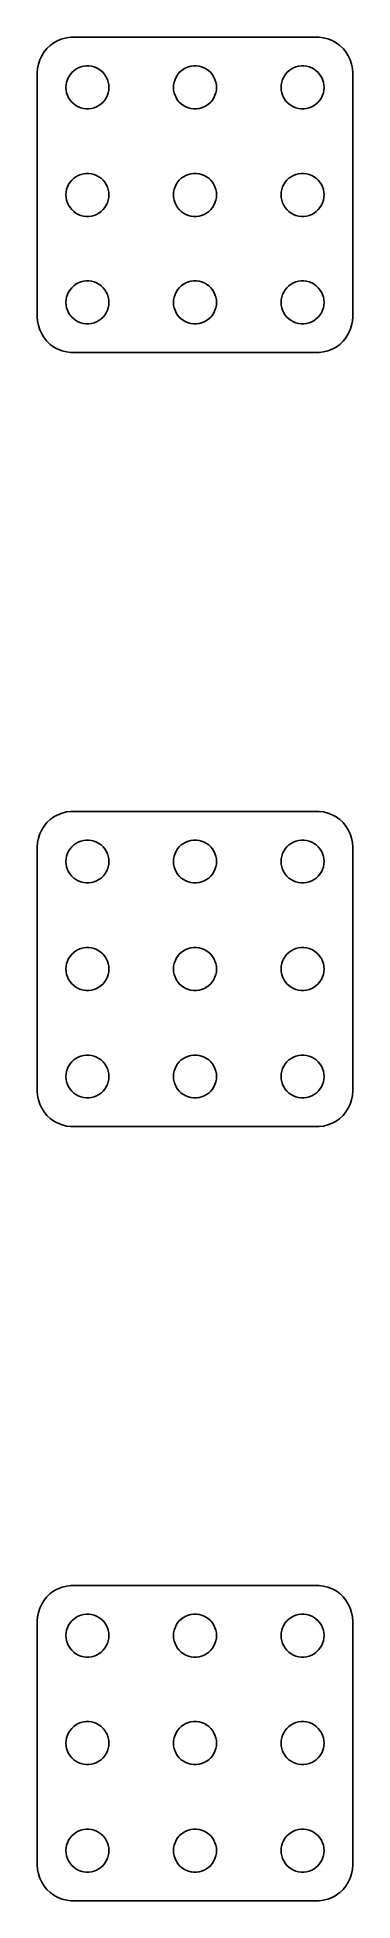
# Model space of a CAD drawing. Header units: metres. Extents: x -11 to 11, y 97 to 227.
import ezdxf

# ---------------------------------------------------------------- set-up
doc = ezdxf.new("R2010")
doc.units = ezdxf.units.M

msp = doc.modelspace()

# ---------------------------------------------------------------- linework, layer by layer
for p, q in [((-10.3224, 226.211), (-10.5225, 225.969)), ((-10.0936, 226.426), (-10.3224, 226.211)), ((-9.83955, 226.611), (-10.0936, 226.426)), ((-9.56444, 226.762), (-9.83955, 226.611)), ((-9.27254, 226.878), (-9.56444, 226.762)), ((-8.96844, 226.956), (-9.27254, 226.878)), ((-8.65697, 226.995), (-8.96844, 226.956)), ((8.65697, 226.995), (-8.65697, 226.995)), ((8.96844, 226.956), (8.65697, 226.995)), ((9.27254, 226.878), (8.96844, 226.956)), ((9.56444, 226.762), (9.27254, 226.878)), ((9.83955, 226.611), (9.56444, 226.762)), ((10.0936, 226.426), (9.83955, 226.611)), ((10.3224, 226.211), (10.0936, 226.426)), ((10.5225, 225.969), (10.3224, 226.211)), ((-10.9214, 225.122), (-10.9803, 224.813)), ((-10.8244, 225.42), (-10.9214, 225.122)), ((-10.6908, 225.704), (-10.8244, 225.42)), ((-10.5225, 225.969), (-10.6908, 225.704)), ((-8.13866, 224.857), (-7.96352, 224.927)), ((-7.96352, 224.927), (-7.78107, 224.973)), ((-7.78107, 224.973), (-7.59418, 224.997)), ((-7.59418, 224.997), (-7.40581, 224.997)), ((-7.40581, 224.997), (-7.21892, 224.973)), ((-7.21892, 224.973), (-7.03647, 224.927)), ((-7.03647, 224.927), (-6.86133, 224.857)), ((-0.638657, 224.857), (-0.463516, 224.927)), ((-0.463516, 224.927), (-0.281067, 224.973)), ((-0.281067, 224.973), (-0.094177, 224.997)), ((-0.094177, 224.997), (0.094177, 224.997)), ((0.094177, 224.997), (0.281067, 224.973)), ((0.281067, 224.973), (0.463516, 224.927)), ((0.463516, 224.927), (0.638657, 224.857)), ((6.86133, 224.857), (7.03647, 224.927)), ((7.03647, 224.927), (7.21892, 224.973)), ((7.21892, 224.973), (7.40581, 224.997)), ((7.40581, 224.997), (7.59418, 224.997)), ((7.59418, 224.997), (7.78107, 224.973)), ((7.78107, 224.973), (7.96352, 224.927)), ((7.96352, 224.927), (8.13866, 224.857)), ((10.6908, 225.704), (10.5225, 225.969)), ((10.8244, 225.42), (10.6908, 225.704)), ((10.9214, 225.122), (10.8244, 225.42)), ((10.9803, 224.813), (10.9214, 225.122)), ((-10.9803, 224.813), (-11, 224.5)), ((-11, 224.5), (-11, 207.5)), ((-9, 223.5), (-8.98816, 223.688)), ((-8.98816, 223.688), (-8.95287, 223.873)), ((-8.95287, 223.873), (-8.89465, 224.052)), ((-8.89465, 224.052), (-8.81445, 224.223)), ((-8.81445, 224.223), (-8.71352, 224.382)), ((-8.71352, 224.382), (-8.59344, 224.527)), ((-8.59344, 224.527), (-8.45613, 224.656)), ((-8.45613, 224.656), (-8.30373, 224.766)), ((-8.30373, 224.766), (-8.13866, 224.857)), ((-6.86133, 224.857), (-6.69626, 224.766)), ((-6.69626, 224.766), (-6.54385, 224.656)), ((-6.54385, 224.656), (-6.40654, 224.527)), ((-6.40654, 224.527), (-6.28647, 224.382)), ((-6.28647, 224.382), (-6.18553, 224.223)), ((-6.18553, 224.223), (-6.10533, 224.052)), ((-6.10533, 224.052), (-6.04712, 223.873)), ((-6.04712, 223.873), (-6.01183, 223.688)), ((-6.01183, 223.688), (-6, 223.5)), ((-1.5, 223.5), (-1.48816, 223.688)), ((-1.48816, 223.688), (-1.45287, 223.873)), ((-1.45287, 223.873), (-1.39465, 224.052)), ((-1.39465, 224.052), (-1.31445, 224.223)), ((-1.31445, 224.223), (-1.21352, 224.382)), ((-1.21352, 224.382), (-1.09344, 224.527)), ((-1.09344, 224.527), (-0.956131, 224.656)), ((-0.956131, 224.656), (-0.803726, 224.766)), ((-0.803726, 224.766), (-0.638657, 224.857)), ((0.638657, 224.857), (0.803726, 224.766)), ((0.803726, 224.766), (0.956131, 224.656)), ((0.956131, 224.656), (1.09344, 224.527)), ((1.09344, 224.527), (1.21352, 224.382)), ((1.21352, 224.382), (1.31445, 224.223)), ((1.31445, 224.223), (1.39465, 224.052)), ((1.39465, 224.052), (1.45287, 223.873)), ((1.45287, 223.873), (1.48816, 223.688)), ((1.48816, 223.688), (1.5, 223.5)), ((6, 223.5), (6.01183, 223.688)), ((6.01183, 223.688), (6.04712, 223.873)), ((6.04712, 223.873), (6.10533, 224.052)), ((6.10533, 224.052), (6.18553, 224.223)), ((6.18553, 224.223), (6.28647, 224.382)), ((6.28647, 224.382), (6.40654, 224.527)), ((6.40654, 224.527), (6.54385, 224.656)), ((6.54385, 224.656), (6.69626, 224.766)), ((6.69626, 224.766), (6.86133, 224.857)), ((8.13866, 224.857), (8.30373, 224.766)), ((8.30373, 224.766), (8.45613, 224.656)), ((8.45613, 224.656), (8.59344, 224.527)), ((8.59344, 224.527), (8.71352, 224.382)), ((8.71352, 224.382), (8.81445, 224.223)), ((8.81445, 224.223), (8.89465, 224.052)), ((8.89465, 224.052), (8.95287, 223.873)), ((8.95287, 223.873), (8.98816, 223.688)), ((8.98816, 223.688), (9, 223.5)), ((11, 224.5), (10.9803, 224.813)), ((11, 207.5), (11, 224.5)), ((-8.98816, 223.312), (-9, 223.5)), ((-8.95287, 223.127), (-8.98816, 223.312)), ((-8.89465, 222.948), (-8.95287, 223.127)), ((-8.81445, 222.777), (-8.89465, 222.948)), ((-8.71352, 222.618), (-8.81445, 222.777)), ((-8.59344, 222.473), (-8.71352, 222.618)), ((-8.45613, 222.344), (-8.59344, 222.473)), ((-8.30373, 222.234), (-8.45613, 222.344)), ((-6.54385, 222.344), (-6.69626, 222.234)), ((-6.40654, 222.473), (-6.54385, 222.344)), ((-6.28647, 222.618), (-6.40654, 222.473)), ((-6.18553, 222.777), (-6.28647, 222.618)), ((-6.10533, 222.948), (-6.18553, 222.777)), ((-6.04712, 223.127), (-6.10533, 222.948)), ((-6.01183, 223.312), (-6.04712, 223.127)), ((-6, 223.5), (-6.01183, 223.312)), ((-1.48816, 223.312), (-1.5, 223.5)), ((-1.45287, 223.127), (-1.48816, 223.312)), ((-1.39465, 222.948), (-1.45287, 223.127)), ((-1.31445, 222.777), (-1.39465, 222.948)), ((-1.21352, 222.618), (-1.31445, 222.777)), ((-1.09344, 222.473), (-1.21352, 222.618)), ((-0.956131, 222.344), (-1.09344, 222.473)), ((-0.803726, 222.234), (-0.956131, 222.344)), ((0.956131, 222.344), (0.803726, 222.234)), ((1.09344, 222.473), (0.956131, 222.344)), ((1.21352, 222.618), (1.09344, 222.473)), ((1.31445, 222.777), (1.21352, 222.618)), ((1.39465, 222.948), (1.31445, 222.777)), ((1.45287, 223.127), (1.39465, 222.948)), ((1.48816, 223.312), (1.45287, 223.127)), ((1.5, 223.5), (1.48816, 223.312)), ((6.01183, 223.312), (6, 223.5)), ((6.04712, 223.127), (6.01183, 223.312)), ((6.10533, 222.948), (6.04712, 223.127)), ((6.18553, 222.777), (6.10533, 222.948)), ((6.28647, 222.618), (6.18553, 222.777)), ((6.40654, 222.473), (6.28647, 222.618)), ((6.54385, 222.344), (6.40654, 222.473)), ((6.69626, 222.234), (6.54385, 222.344)), ((8.45613, 222.344), (8.30373, 222.234)), ((8.59344, 222.473), (8.45613, 222.344)), ((8.71352, 222.618), (8.59344, 222.473)), ((8.81445, 222.777), (8.71352, 222.618)), ((8.89465, 222.948), (8.81445, 222.777)), ((8.95287, 223.127), (8.89465, 222.948)), ((8.98816, 223.312), (8.95287, 223.127)), ((9, 223.5), (8.98816, 223.312)), ((-8.13866, 222.143), (-8.30373, 222.234)), ((-7.96352, 222.073), (-8.13866, 222.143)), ((-7.78107, 222.027), (-7.96352, 222.073)), ((-7.59418, 222.003), (-7.78107, 222.027)), ((-7.40581, 222.003), (-7.59418, 222.003)), ((-7.21892, 222.027), (-7.40581, 222.003)), ((-7.03647, 222.073), (-7.21892, 222.027)), ((-6.86133, 222.143), (-7.03647, 222.073)), ((-6.69626, 222.234), (-6.86133, 222.143)), ((-0.638657, 222.143), (-0.803726, 222.234)), ((-0.463516, 222.073), (-0.638657, 222.143)), ((-0.281067, 222.027), (-0.463516, 222.073)), ((-0.094177, 222.003), (-0.281067, 222.027)), ((0.094177, 222.003), (-0.094177, 222.003)), ((0.281067, 222.027), (0.094177, 222.003)), ((0.463516, 222.073), (0.281067, 222.027)), ((0.638657, 222.143), (0.463516, 222.073)), ((0.803726, 222.234), (0.638657, 222.143)), ((6.86133, 222.143), (6.69626, 222.234)), ((7.03647, 222.073), (6.86133, 222.143)), ((7.21892, 222.027), (7.03647, 222.073)), ((7.40581, 222.003), (7.21892, 222.027)), ((7.59418, 222.003), (7.40581, 222.003)), ((7.78107, 222.027), (7.59418, 222.003)), ((7.96352, 222.073), (7.78107, 222.027)), ((8.13866, 222.143), (7.96352, 222.073)), ((8.30373, 222.234), (8.13866, 222.143)), ((-8.59344, 217.027), (-8.45613, 217.156)), ((-8.45613, 217.156), (-8.30373, 217.266)), ((-8.30373, 217.266), (-8.13866, 217.357)), ((-8.13866, 217.357), (-7.96352, 217.427)), ((-7.96352, 217.427), (-7.78107, 217.473)), ((-7.78107, 217.473), (-7.59418, 217.497)), ((-7.59418, 217.497), (-7.40581, 217.497)), ((-7.40581, 217.497), (-7.21892, 217.473)), ((-7.21892, 217.473), (-7.03647, 217.427)), ((-7.03647, 217.427), (-6.86133, 217.357)), ((-6.86133, 217.357), (-6.69626, 217.266)), ((-6.69626, 217.266), (-6.54385, 217.156)), ((-6.54385, 217.156), (-6.40654, 217.027)), ((-1.09344, 217.027), (-0.956131, 217.156)), ((-0.956131, 217.156), (-0.803726, 217.266)), ((-0.803726, 217.266), (-0.638657, 217.357)), ((-0.638657, 217.357), (-0.463516, 217.427)), ((-0.463516, 217.427), (-0.281067, 217.473)), ((-0.281067, 217.473), (-0.094177, 217.497)), ((-0.094177, 217.497), (0.094177, 217.497)), ((0.094177, 217.497), (0.281067, 217.473)), ((0.281067, 217.473), (0.463516, 217.427)), ((0.463516, 217.427), (0.638657, 217.357)), ((0.638657, 217.357), (0.803726, 217.266)), ((0.803726, 217.266), (0.956131, 217.156)), ((0.956131, 217.156), (1.09344, 217.027)), ((6.40654, 217.027), (6.54385, 217.156)), ((6.54385, 217.156), (6.69626, 217.266)), ((6.69626, 217.266), (6.86133, 217.357)), ((6.86133, 217.357), (7.03647, 217.427)), ((7.03647, 217.427), (7.21892, 217.473)), ((7.21892, 217.473), (7.40581, 217.497)), ((7.40581, 217.497), (7.59418, 217.497)), ((7.59418, 217.497), (7.78107, 217.473)), ((7.78107, 217.473), (7.96352, 217.427)), ((7.96352, 217.427), (8.13866, 217.357)), ((8.13866, 217.357), (8.30373, 217.266)), ((8.30373, 217.266), (8.45613, 217.156)), ((8.45613, 217.156), (8.59344, 217.027)), ((-9, 216), (-8.98816, 216.188)), ((-8.98816, 215.812), (-9, 216)), ((-8.98816, 216.188), (-8.95287, 216.373)), ((-8.95287, 215.627), (-8.98816, 215.812)), ((-8.95287, 216.373), (-8.89465, 216.552)), ((-8.89465, 216.552), (-8.81445, 216.723)), ((-8.81445, 216.723), (-8.71352, 216.882)), ((-8.71352, 216.882), (-8.59344, 217.027)), ((-6.40654, 217.027), (-6.28647, 216.882)), ((-6.28647, 216.882), (-6.18553, 216.723)), ((-6.18553, 216.723), (-6.10533, 216.552)), ((-6.10533, 216.552), (-6.04712, 216.373)), ((-6.04712, 216.373), (-6.01183, 216.188)), ((-6.01183, 215.812), (-6.04712, 215.627)), ((-6.01183, 216.188), (-6, 216)), ((-6, 216), (-6.01183, 215.812)), ((-1.5, 216), (-1.48816, 216.188)), ((-1.48816, 215.812), (-1.5, 216)), ((-1.48816, 216.188), (-1.45287, 216.373)), ((-1.45287, 215.627), (-1.48816, 215.812)), ((-1.45287, 216.373), (-1.39465, 216.552)), ((-1.39465, 216.552), (-1.31445, 216.723)), ((-1.31445, 216.723), (-1.21352, 216.882)), ((-1.21352, 216.882), (-1.09344, 217.027)), ((1.09344, 217.027), (1.21352, 216.882)), ((1.21352, 216.882), (1.31445, 216.723)), ((1.31445, 216.723), (1.39465, 216.552)), ((1.39465, 216.552), (1.45287, 216.373)), ((1.45287, 216.373), (1.48816, 216.188)), ((1.48816, 215.812), (1.45287, 215.627)), ((1.48816, 216.188), (1.5, 216)), ((1.5, 216), (1.48816, 215.812)), ((6, 216), (6.01183, 216.188)), ((6.01183, 215.812), (6, 216)), ((6.01183, 216.188), (6.04712, 216.373)), ((6.04712, 215.627), (6.01183, 215.812)), ((6.04712, 216.373), (6.10533, 216.552)), ((6.10533, 216.552), (6.18553, 216.723)), ((6.18553, 216.723), (6.28647, 216.882)), ((6.28647, 216.882), (6.40654, 217.027)), ((8.59344, 217.027), (8.71352, 216.882)), ((8.71352, 216.882), (8.81445, 216.723)), ((8.81445, 216.723), (8.89465, 216.552)), ((8.89465, 216.552), (8.95287, 216.373)), ((8.95287, 216.373), (8.98816, 216.188)), ((8.98816, 215.812), (8.95287, 215.627)), ((8.98816, 216.188), (9, 216)), ((9, 216), (8.98816, 215.812)), ((-8.89465, 215.448), (-8.95287, 215.627)), ((-8.81445, 215.277), (-8.89465, 215.448)), ((-8.71352, 215.118), (-8.81445, 215.277)), ((-8.59344, 214.973), (-8.71352, 215.118)), ((-8.45613, 214.844), (-8.59344, 214.973)), ((-8.30373, 214.734), (-8.45613, 214.844)), ((-8.13866, 214.643), (-8.30373, 214.734)), ((-7.96352, 214.573), (-8.13866, 214.643)), ((-7.78107, 214.527), (-7.96352, 214.573)), ((-7.59418, 214.503), (-7.78107, 214.527)), ((-7.40581, 214.503), (-7.59418, 214.503)), ((-7.21892, 214.527), (-7.40581, 214.503)), ((-7.03647, 214.573), (-7.21892, 214.527)), ((-6.86133, 214.643), (-7.03647, 214.573)), ((-6.69626, 214.734), (-6.86133, 214.643)), ((-6.54385, 214.844), (-6.69626, 214.734)), ((-6.40654, 214.973), (-6.54385, 214.844)), ((-6.28647, 215.118), (-6.40654, 214.973)), ((-6.18553, 215.277), (-6.28647, 215.118)), ((-6.10533, 215.448), (-6.18553, 215.277)), ((-6.04712, 215.627), (-6.10533, 215.448)), ((-1.39465, 215.448), (-1.45287, 215.627)), ((-1.31445, 215.277), (-1.39465, 215.448)), ((-1.21352, 215.118), (-1.31445, 215.277)), ((-1.09344, 214.973), (-1.21352, 215.118)), ((-0.956131, 214.844), (-1.09344, 214.973)), ((-0.803726, 214.734), (-0.956131, 214.844)), ((-0.638657, 214.643), (-0.803726, 214.734)), ((-0.463516, 214.573), (-0.638657, 214.643)), ((-0.281067, 214.527), (-0.463516, 214.573)), ((-0.094177, 214.503), (-0.281067, 214.527)), ((0.094177, 214.503), (-0.094177, 214.503)), ((0.281067, 214.527), (0.094177, 214.503)), ((0.463516, 214.573), (0.281067, 214.527)), ((0.638657, 214.643), (0.463516, 214.573)), ((0.803726, 214.734), (0.638657, 214.643)), ((0.956131, 214.844), (0.803726, 214.734)), ((1.09344, 214.973), (0.956131, 214.844)), ((1.21352, 215.118), (1.09344, 214.973)), ((1.31445, 215.277), (1.21352, 215.118)), ((1.39465, 215.448), (1.31445, 215.277)), ((1.45287, 215.627), (1.39465, 215.448)), ((6.10533, 215.448), (6.04712, 215.627)), ((6.18553, 215.277), (6.10533, 215.448)), ((6.28647, 215.118), (6.18553, 215.277)), ((6.40654, 214.973), (6.28647, 215.118)), ((6.54385, 214.844), (6.40654, 214.973)), ((6.69626, 214.734), (6.54385, 214.844)), ((6.86133, 214.643), (6.69626, 214.734)), ((7.03647, 214.573), (6.86133, 214.643)), ((7.21892, 214.527), (7.03647, 214.573)), ((7.40581, 214.503), (7.21892, 214.527)), ((7.59418, 214.503), (7.40581, 214.503)), ((7.78107, 214.527), (7.59418, 214.503)), ((7.96352, 214.573), (7.78107, 214.527)), ((8.13866, 214.643), (7.96352, 214.573)), ((8.30373, 214.734), (8.13866, 214.643)), ((8.45613, 214.844), (8.30373, 214.734)), ((8.59344, 214.973), (8.45613, 214.844)), ((8.71352, 215.118), (8.59344, 214.973)), ((8.81445, 215.277), (8.71352, 215.118)), ((8.89465, 215.448), (8.81445, 215.277)), ((8.95287, 215.627), (8.89465, 215.448)), ((-8.81445, 209.223), (-8.71352, 209.382)), ((-8.71352, 209.382), (-8.59344, 209.527)), ((-8.59344, 209.527), (-8.45613, 209.656)), ((-8.45613, 209.656), (-8.30373, 209.766)), ((-8.30373, 209.766), (-8.13866, 209.857)), ((-8.13866, 209.857), (-7.96352, 209.927)), ((-7.96352, 209.927), (-7.78107, 209.973)), ((-7.78107, 209.973), (-7.59418, 209.997)), ((-7.59418, 209.997), (-7.40581, 209.997)), ((-7.40581, 209.997), (-7.21892, 209.973)), ((-7.21892, 209.973), (-7.03647, 209.927)), ((-7.03647, 209.927), (-6.86133, 209.857)), ((-6.86133, 209.857), (-6.69626, 209.766)), ((-6.69626, 209.766), (-6.54385, 209.656)), ((-6.54385, 209.656), (-6.40654, 209.527)), ((-6.40654, 209.527), (-6.28647, 209.382)), ((-6.28647, 209.382), (-6.18553, 209.223)), ((-1.31445, 209.223), (-1.21352, 209.382)), ((-1.21352, 209.382), (-1.09344, 209.527)), ((-1.09344, 209.527), (-0.956131, 209.656)), ((-0.956131, 209.656), (-0.803726, 209.766)), ((-0.803726, 209.766), (-0.638657, 209.857)), ((-0.638657, 209.857), (-0.463516, 209.927)), ((-0.463516, 209.927), (-0.281067, 209.973)), ((-0.281067, 209.973), (-0.094177, 209.997)), ((-0.094177, 209.997), (0.094177, 209.997)), ((0.094177, 209.997), (0.281067, 209.973)), ((0.281067, 209.973), (0.463516, 209.927)), ((0.463516, 209.927), (0.638657, 209.857)), ((0.638657, 209.857), (0.803726, 209.766)), ((0.803726, 209.766), (0.956131, 209.656)), ((0.956131, 209.656), (1.09344, 209.527)), ((1.09344, 209.527), (1.21352, 209.382)), ((1.21352, 209.382), (1.31445, 209.223)), ((6.18553, 209.223), (6.28647, 209.382)), ((6.28647, 209.382), (6.40654, 209.527)), ((6.40654, 209.527), (6.54385, 209.656)), ((6.54385, 209.656), (6.69626, 209.766)), ((6.69626, 209.766), (6.86133, 209.857)), ((6.86133, 209.857), (7.03647, 209.927)), ((7.03647, 209.927), (7.21892, 209.973)), ((7.21892, 209.973), (7.40581, 209.997)), ((7.40581, 209.997), (7.59418, 209.997)), ((7.59418, 209.997), (7.78107, 209.973)), ((7.78107, 209.973), (7.96352, 209.927)), ((7.96352, 209.927), (8.13866, 209.857)), ((8.13866, 209.857), (8.30373, 209.766)), ((8.30373, 209.766), (8.45613, 209.656)), ((8.45613, 209.656), (8.59344, 209.527)), ((8.59344, 209.527), (8.71352, 209.382)), ((8.71352, 209.382), (8.81445, 209.223)), ((-9, 208.5), (-8.98816, 208.688)), ((-8.98816, 208.312), (-9, 208.5)), ((-8.98816, 208.688), (-8.95287, 208.873)), ((-8.95287, 208.127), (-8.98816, 208.312)), ((-8.95287, 208.873), (-8.89465, 209.052)), ((-8.89465, 207.948), (-8.95287, 208.127)), ((-8.89465, 209.052), (-8.81445, 209.223)), ((-6.18553, 209.223), (-6.10533, 209.052)), ((-6.10533, 209.052), (-6.04712, 208.873)), ((-6.04712, 208.127), (-6.10533, 207.948)), ((-6.04712, 208.873), (-6.01183, 208.688)), ((-6.01183, 208.312), (-6.04712, 208.127)), ((-6.01183, 208.688), (-6, 208.5)), ((-6, 208.5), (-6.01183, 208.312)), ((-1.5, 208.5), (-1.48816, 208.688)), ((-1.48816, 208.312), (-1.5, 208.5)), ((-1.48816, 208.688), (-1.45287, 208.873)), ((-1.45287, 208.127), (-1.48816, 208.312)), ((-1.45287, 208.873), (-1.39465, 209.052)), ((-1.39465, 207.948), (-1.45287, 208.127)), ((-1.39465, 209.052), (-1.31445, 209.223)), ((1.31445, 209.223), (1.39465, 209.052)), ((1.39465, 209.052), (1.45287, 208.873)), ((1.45287, 208.127), (1.39465, 207.948)), ((1.45287, 208.873), (1.48816, 208.688)), ((1.48816, 208.312), (1.45287, 208.127)), ((1.48816, 208.688), (1.5, 208.5)), ((1.5, 208.5), (1.48816, 208.312)), ((6, 208.5), (6.01183, 208.688)), ((6.01183, 208.312), (6, 208.5)), ((6.01183, 208.688), (6.04712, 208.873)), ((6.04712, 208.127), (6.01183, 208.312)), ((6.04712, 208.873), (6.10533, 209.052)), ((6.10533, 207.948), (6.04712, 208.127)), ((6.10533, 209.052), (6.18553, 209.223)), ((8.81445, 209.223), (8.89465, 209.052)), ((8.89465, 209.052), (8.95287, 208.873)), ((8.95287, 208.127), (8.89465, 207.948)), ((8.95287, 208.873), (8.98816, 208.688)), ((8.98816, 208.312), (8.95287, 208.127)), ((8.98816, 208.688), (9, 208.5)), ((9, 208.5), (8.98816, 208.312)), ((-11, 207.5), (-10.9803, 207.187)), ((-10.9803, 207.187), (-10.9214, 206.878)), ((-10.9214, 206.878), (-10.8244, 206.58)), ((-8.81445, 207.777), (-8.89465, 207.948)), ((-8.71352, 207.618), (-8.81445, 207.777)), ((-8.59344, 207.473), (-8.71352, 207.618)), ((-8.45613, 207.344), (-8.59344, 207.473)), ((-8.30373, 207.234), (-8.45613, 207.344)), ((-8.13866, 207.143), (-8.30373, 207.234)), ((-7.96352, 207.073), (-8.13866, 207.143)), ((-7.78107, 207.027), (-7.96352, 207.073)), ((-7.59418, 207.003), (-7.78107, 207.027)), ((-7.40581, 207.003), (-7.59418, 207.003)), ((-7.21892, 207.027), (-7.40581, 207.003)), ((-7.03647, 207.073), (-7.21892, 207.027)), ((-6.86133, 207.143), (-7.03647, 207.073)), ((-6.69626, 207.234), (-6.86133, 207.143)), ((-6.54385, 207.344), (-6.69626, 207.234)), ((-6.40654, 207.473), (-6.54385, 207.344)), ((-6.28647, 207.618), (-6.40654, 207.473)), ((-6.18553, 207.777), (-6.28647, 207.618)), ((-6.10533, 207.948), (-6.18553, 207.777)), ((-1.31445, 207.777), (-1.39465, 207.948)), ((-1.21352, 207.618), (-1.31445, 207.777)), ((-1.09344, 207.473), (-1.21352, 207.618)), ((-0.956131, 207.344), (-1.09344, 207.473)), ((-0.803726, 207.234), (-0.956131, 207.344)), ((-0.638657, 207.143), (-0.803726, 207.234)), ((-0.463516, 207.073), (-0.638657, 207.143)), ((-0.281067, 207.027), (-0.463516, 207.073)), ((-0.094177, 207.003), (-0.281067, 207.027)), ((0.094177, 207.003), (-0.094177, 207.003)), ((0.281067, 207.027), (0.094177, 207.003)), ((0.463516, 207.073), (0.281067, 207.027)), ((0.638657, 207.143), (0.463516, 207.073)), ((0.803726, 207.234), (0.638657, 207.143)), ((0.956131, 207.344), (0.803726, 207.234)), ((1.09344, 207.473), (0.956131, 207.344)), ((1.21352, 207.618), (1.09344, 207.473)), ((1.31445, 207.777), (1.21352, 207.618)), ((1.39465, 207.948), (1.31445, 207.777)), ((6.18553, 207.777), (6.10533, 207.948)), ((6.28647, 207.618), (6.18553, 207.777)), ((6.40654, 207.473), (6.28647, 207.618)), ((6.54385, 207.344), (6.40654, 207.473)), ((6.69626, 207.234), (6.54385, 207.344)), ((6.86133, 207.143), (6.69626, 207.234)), ((7.03647, 207.073), (6.86133, 207.143)), ((7.21892, 207.027), (7.03647, 207.073)), ((7.40581, 207.003), (7.21892, 207.027)), ((7.59418, 207.003), (7.40581, 207.003)), ((7.78107, 207.027), (7.59418, 207.003)), ((7.96352, 207.073), (7.78107, 207.027)), ((8.13866, 207.143), (7.96352, 207.073)), ((8.30373, 207.234), (8.13866, 207.143)), ((8.45613, 207.344), (8.30373, 207.234)), ((8.59344, 207.473), (8.45613, 207.344)), ((8.71352, 207.618), (8.59344, 207.473)), ((8.81445, 207.777), (8.71352, 207.618)), ((8.89465, 207.948), (8.81445, 207.777)), ((10.8244, 206.58), (10.9214, 206.878)), ((10.9214, 206.878), (10.9803, 207.187)), ((10.9803, 207.187), (11, 207.5)), ((-10.8244, 206.58), (-10.6908, 206.296)), ((-10.6908, 206.296), (-10.5225, 206.031)), ((-10.5225, 206.031), (-10.3224, 205.789)), ((-10.3224, 205.789), (-10.0936, 205.574)), ((-10.0936, 205.574), (-9.83955, 205.389)), ((-9.83955, 205.389), (-9.56444, 205.238)), ((9.56444, 205.238), (9.83955, 205.389)), ((9.83955, 205.389), (10.0936, 205.574)), ((10.0936, 205.574), (10.3224, 205.789)), ((10.3224, 205.789), (10.5225, 206.031)), ((10.5225, 206.031), (10.6908, 206.296)), ((10.6908, 206.296), (10.8244, 206.58)), ((-9.56444, 205.238), (-9.27254, 205.122)), ((-9.27254, 205.122), (-8.96844, 205.044)), ((-8.96844, 205.044), (-8.65697, 205.005)), ((-8.65697, 205.005), (8.65697, 205.005)), ((8.65697, 205.005), (8.96844, 205.044)), ((8.96844, 205.044), (9.27254, 205.122)), ((9.27254, 205.122), (9.56444, 205.238)), ((-8.96844, 172.956), (-9.27254, 172.878)), ((-8.65697, 172.995), (-8.96844, 172.956)), ((8.65697, 172.995), (-8.65697, 172.995)), ((8.96844, 172.956), (8.65697, 172.995)), ((9.27254, 172.878), (8.96844, 172.956)), ((-10.6908, 171.704), (-10.8244, 171.42)), ((-10.5225, 171.969), (-10.6908, 171.704)), ((-10.3224, 172.211), (-10.5225, 171.969)), ((-10.0936, 172.426), (-10.3224, 172.211)), ((-9.83955, 172.611), (-10.0936, 172.426)), ((-9.56444, 172.762), (-9.83955, 172.611)), ((-9.27254, 172.878), (-9.56444, 172.762)), ((9.56444, 172.762), (9.27254, 172.878)), ((9.83955, 172.611), (9.56444, 172.762)), ((10.0936, 172.426), (9.83955, 172.611)), ((10.3224, 172.211), (10.0936, 172.426)), ((10.5225, 171.969), (10.3224, 172.211)), ((10.6908, 171.704), (10.5225, 171.969)), ((10.8244, 171.42), (10.6908, 171.704)), ((-10.9803, 170.813), (-11, 170.5)), ((-11, 170.5), (-11, 153.5)), ((-10.9214, 171.122), (-10.9803, 170.813)), ((-10.8244, 171.42), (-10.9214, 171.122)), ((-8.81445, 170.223), (-8.71352, 170.382)), ((-8.71352, 170.382), (-8.59344, 170.527)), ((-8.59344, 170.527), (-8.45613, 170.656)), ((-8.45613, 170.656), (-8.30373, 170.766)), ((-8.30373, 170.766), (-8.13866, 170.857)), ((-8.13866, 170.857), (-7.96352, 170.927)), ((-7.96352, 170.927), (-7.78107, 170.973)), ((-7.78107, 170.973), (-7.59418, 170.997)), ((-7.59418, 170.997), (-7.40581, 170.997)), ((-7.40581, 170.997), (-7.21892, 170.973)), ((-7.21892, 170.973), (-7.03647, 170.927)), ((-7.03647, 170.927), (-6.86133, 170.857)), ((-6.86133, 170.857), (-6.69626, 170.766)), ((-6.69626, 170.766), (-6.54385, 170.656)), ((-6.54385, 170.656), (-6.40654, 170.527)), ((-6.40654, 170.527), (-6.28647, 170.382)), ((-6.28647, 170.382), (-6.18553, 170.223)), ((-1.31445, 170.223), (-1.21352, 170.382)), ((-1.21352, 170.382), (-1.09344, 170.527)), ((-1.09344, 170.527), (-0.956131, 170.656)), ((-0.956131, 170.656), (-0.803726, 170.766)), ((-0.803726, 170.766), (-0.638657, 170.857)), ((-0.638657, 170.857), (-0.463516, 170.927)), ((-0.463516, 170.927), (-0.281067, 170.973)), ((-0.281067, 170.973), (-0.094177, 170.997)), ((-0.094177, 170.997), (0.094177, 170.997)), ((0.094177, 170.997), (0.281067, 170.973)), ((0.281067, 170.973), (0.463516, 170.927)), ((0.463516, 170.927), (0.638657, 170.857)), ((0.638657, 170.857), (0.803726, 170.766)), ((0.803726, 170.766), (0.956131, 170.656)), ((0.956131, 170.656), (1.09344, 170.527)), ((1.09344, 170.527), (1.21352, 170.382)), ((1.21352, 170.382), (1.31445, 170.223)), ((6.18553, 170.223), (6.28647, 170.382)), ((6.28647, 170.382), (6.40654, 170.527)), ((6.40654, 170.527), (6.54385, 170.656)), ((6.54385, 170.656), (6.69626, 170.766)), ((6.69626, 170.766), (6.86133, 170.857)), ((6.86133, 170.857), (7.03647, 170.927)), ((7.03647, 170.927), (7.21892, 170.973)), ((7.21892, 170.973), (7.40581, 170.997)), ((7.40581, 170.997), (7.59418, 170.997)), ((7.59418, 170.997), (7.78107, 170.973)), ((7.78107, 170.973), (7.96352, 170.927)), ((7.96352, 170.927), (8.13866, 170.857)), ((8.13866, 170.857), (8.30373, 170.766)), ((8.30373, 170.766), (8.45613, 170.656)), ((8.45613, 170.656), (8.59344, 170.527)), ((8.59344, 170.527), (8.71352, 170.382)), ((8.71352, 170.382), (8.81445, 170.223)), ((10.9214, 171.122), (10.8244, 171.42)), ((10.9803, 170.813), (10.9214, 171.122)), ((11, 170.5), (10.9803, 170.813)), ((11, 153.5), (11, 170.5)), ((-9, 169.5), (-8.98816, 169.688)), ((-8.98816, 169.312), (-9, 169.5)), ((-8.98816, 169.688), (-8.95287, 169.873)), ((-8.95287, 169.127), (-8.98816, 169.312)), ((-8.95287, 169.873), (-8.89465, 170.052)), ((-8.89465, 168.948), (-8.95287, 169.127)), ((-8.89465, 170.052), (-8.81445, 170.223)), ((-6.18553, 170.223), (-6.10533, 170.052)), ((-6.10533, 170.052), (-6.04712, 169.873)), ((-6.04712, 169.127), (-6.10533, 168.948)), ((-6.04712, 169.873), (-6.01183, 169.688)), ((-6.01183, 169.312), (-6.04712, 169.127)), ((-6.01183, 169.688), (-6, 169.5)), ((-6, 169.5), (-6.01183, 169.312)), ((-1.5, 169.5), (-1.48816, 169.688)), ((-1.48816, 169.312), (-1.5, 169.5)), ((-1.48816, 169.688), (-1.45287, 169.873)), ((-1.45287, 169.127), (-1.48816, 169.312)), ((-1.45287, 169.873), (-1.39465, 170.052)), ((-1.39465, 168.948), (-1.45287, 169.127)), ((-1.39465, 170.052), (-1.31445, 170.223)), ((1.31445, 170.223), (1.39465, 170.052)), ((1.39465, 170.052), (1.45287, 169.873)), ((1.45287, 169.127), (1.39465, 168.948)), ((1.45287, 169.873), (1.48816, 169.688)), ((1.48816, 169.312), (1.45287, 169.127)), ((1.48816, 169.688), (1.5, 169.5)), ((1.5, 169.5), (1.48816, 169.312)), ((6, 169.5), (6.01183, 169.688)), ((6.01183, 169.312), (6, 169.5)), ((6.01183, 169.688), (6.04712, 169.873)), ((6.04712, 169.127), (6.01183, 169.312)), ((6.04712, 169.873), (6.10533, 170.052)), ((6.10533, 168.948), (6.04712, 169.127)), ((6.10533, 170.052), (6.18553, 170.223)), ((8.81445, 170.223), (8.89465, 170.052)), ((8.89465, 170.052), (8.95287, 169.873)), ((8.95287, 169.127), (8.89465, 168.948)), ((8.95287, 169.873), (8.98816, 169.688)), ((8.98816, 169.312), (8.95287, 169.127)), ((8.98816, 169.688), (9, 169.5)), ((9, 169.5), (8.98816, 169.312)), ((-8.81445, 168.777), (-8.89465, 168.948)), ((-8.71352, 168.618), (-8.81445, 168.777)), ((-8.59344, 168.473), (-8.71352, 168.618)), ((-8.45613, 168.344), (-8.59344, 168.473)), ((-8.30373, 168.234), (-8.45613, 168.344)), ((-8.13866, 168.143), (-8.30373, 168.234)), ((-7.96352, 168.073), (-8.13866, 168.143)), ((-7.78107, 168.027), (-7.96352, 168.073)), ((-7.59418, 168.003), (-7.78107, 168.027)), ((-7.40581, 168.003), (-7.59418, 168.003)), ((-7.21892, 168.027), (-7.40581, 168.003)), ((-7.03647, 168.073), (-7.21892, 168.027)), ((-6.86133, 168.143), (-7.03647, 168.073)), ((-6.69626, 168.234), (-6.86133, 168.143)), ((-6.54385, 168.344), (-6.69626, 168.234)), ((-6.40654, 168.473), (-6.54385, 168.344)), ((-6.28647, 168.618), (-6.40654, 168.473)), ((-6.18553, 168.777), (-6.28647, 168.618)), ((-6.10533, 168.948), (-6.18553, 168.777)), ((-1.31445, 168.777), (-1.39465, 168.948)), ((-1.21352, 168.618), (-1.31445, 168.777)), ((-1.09344, 168.473), (-1.21352, 168.618)), ((-0.956131, 168.344), (-1.09344, 168.473)), ((-0.803726, 168.234), (-0.956131, 168.344)), ((-0.638657, 168.143), (-0.803726, 168.234)), ((-0.463516, 168.073), (-0.638657, 168.143)), ((-0.281067, 168.027), (-0.463516, 168.073)), ((-0.094177, 168.003), (-0.281067, 168.027)), ((0.094177, 168.003), (-0.094177, 168.003)), ((0.281067, 168.027), (0.094177, 168.003)), ((0.463516, 168.073), (0.281067, 168.027)), ((0.638657, 168.143), (0.463516, 168.073)), ((0.803726, 168.234), (0.638657, 168.143)), ((0.956131, 168.344), (0.803726, 168.234)), ((1.09344, 168.473), (0.956131, 168.344)), ((1.21352, 168.618), (1.09344, 168.473)), ((1.31445, 168.777), (1.21352, 168.618)), ((1.39465, 168.948), (1.31445, 168.777)), ((6.18553, 168.777), (6.10533, 168.948)), ((6.28647, 168.618), (6.18553, 168.777)), ((6.40654, 168.473), (6.28647, 168.618)), ((6.54385, 168.344), (6.40654, 168.473)), ((6.69626, 168.234), (6.54385, 168.344)), ((6.86133, 168.143), (6.69626, 168.234)), ((7.03647, 168.073), (6.86133, 168.143)), ((7.21892, 168.027), (7.03647, 168.073)), ((7.40581, 168.003), (7.21892, 168.027)), ((7.59418, 168.003), (7.40581, 168.003)), ((7.78107, 168.027), (7.59418, 168.003)), ((7.96352, 168.073), (7.78107, 168.027)), ((8.13866, 168.143), (7.96352, 168.073)), ((8.30373, 168.234), (8.13866, 168.143)), ((8.45613, 168.344), (8.30373, 168.234)), ((8.59344, 168.473), (8.45613, 168.344)), ((8.71352, 168.618), (8.59344, 168.473)), ((8.81445, 168.777), (8.71352, 168.618)), ((8.89465, 168.948), (8.81445, 168.777)), ((-8.95287, 162.373), (-8.89465, 162.552)), ((-8.89465, 162.552), (-8.81445, 162.723)), ((-8.81445, 162.723), (-8.71352, 162.882)), ((-8.71352, 162.882), (-8.59344, 163.027)), ((-8.59344, 163.027), (-8.45613, 163.156)), ((-8.45613, 163.156), (-8.30373, 163.266)), ((-8.30373, 163.266), (-8.13866, 163.357)), ((-8.13866, 163.357), (-7.96352, 163.427)), ((-7.96352, 163.427), (-7.78107, 163.473)), ((-7.78107, 163.473), (-7.59418, 163.497)), ((-7.59418, 163.497), (-7.40581, 163.497)), ((-7.40581, 163.497), (-7.21892, 163.473)), ((-7.21892, 163.473), (-7.03647, 163.427)), ((-7.03647, 163.427), (-6.86133, 163.357)), ((-6.86133, 163.357), (-6.69626, 163.266)), ((-6.69626, 163.266), (-6.54385, 163.156)), ((-6.54385, 163.156), (-6.40654, 163.027)), ((-6.40654, 163.027), (-6.28647, 162.882)), ((-6.28647, 162.882), (-6.18553, 162.723)), ((-6.18553, 162.723), (-6.10533, 162.552)), ((-6.10533, 162.552), (-6.04712, 162.373)), ((-1.45287, 162.373), (-1.39465, 162.552)), ((-1.39465, 162.552), (-1.31445, 162.723)), ((-1.31445, 162.723), (-1.21352, 162.882)), ((-1.21352, 162.882), (-1.09344, 163.027)), ((-1.09344, 163.027), (-0.956131, 163.156)), ((-0.956131, 163.156), (-0.803726, 163.266)), ((-0.803726, 163.266), (-0.638657, 163.357)), ((-0.638657, 163.357), (-0.463516, 163.427)), ((-0.463516, 163.427), (-0.281067, 163.473)), ((-0.281067, 163.473), (-0.094177, 163.497)), ((-0.094177, 163.497), (0.094177, 163.497)), ((0.094177, 163.497), (0.281067, 163.473)), ((0.281067, 163.473), (0.463516, 163.427)), ((0.463516, 163.427), (0.638657, 163.357)), ((0.638657, 163.357), (0.803726, 163.266)), ((0.803726, 163.266), (0.956131, 163.156)), ((0.956131, 163.156), (1.09344, 163.027)), ((1.09344, 163.027), (1.21352, 162.882)), ((1.21352, 162.882), (1.31445, 162.723)), ((1.31445, 162.723), (1.39465, 162.552)), ((1.39465, 162.552), (1.45287, 162.373)), ((6.04712, 162.373), (6.10533, 162.552)), ((6.10533, 162.552), (6.18553, 162.723)), ((6.18553, 162.723), (6.28647, 162.882)), ((6.28647, 162.882), (6.40654, 163.027)), ((6.40654, 163.027), (6.54385, 163.156)), ((6.54385, 163.156), (6.69626, 163.266)), ((6.69626, 163.266), (6.86133, 163.357)), ((6.86133, 163.357), (7.03647, 163.427)), ((7.03647, 163.427), (7.21892, 163.473)), ((7.21892, 163.473), (7.40581, 163.497)), ((7.40581, 163.497), (7.59418, 163.497)), ((7.59418, 163.497), (7.78107, 163.473)), ((7.78107, 163.473), (7.96352, 163.427)), ((7.96352, 163.427), (8.13866, 163.357)), ((8.13866, 163.357), (8.30373, 163.266)), ((8.30373, 163.266), (8.45613, 163.156)), ((8.45613, 163.156), (8.59344, 163.027)), ((8.59344, 163.027), (8.71352, 162.882)), ((8.71352, 162.882), (8.81445, 162.723)), ((8.81445, 162.723), (8.89465, 162.552)), ((8.89465, 162.552), (8.95287, 162.373)), ((-9, 162), (-8.98816, 162.188)), ((-8.98816, 161.812), (-9, 162)), ((-8.98816, 162.188), (-8.95287, 162.373)), ((-8.95287, 161.627), (-8.98816, 161.812)), ((-8.89465, 161.448), (-8.95287, 161.627)), ((-8.81445, 161.277), (-8.89465, 161.448)), ((-8.71352, 161.118), (-8.81445, 161.277)), ((-6.18553, 161.277), (-6.28647, 161.118)), ((-6.10533, 161.448), (-6.18553, 161.277)), ((-6.04712, 161.627), (-6.10533, 161.448)), ((-6.04712, 162.373), (-6.01183, 162.188)), ((-6.01183, 161.812), (-6.04712, 161.627)), ((-6.01183, 162.188), (-6, 162)), ((-6, 162), (-6.01183, 161.812)), ((-1.5, 162), (-1.48816, 162.188)), ((-1.48816, 161.812), (-1.5, 162)), ((-1.48816, 162.188), (-1.45287, 162.373)), ((-1.45287, 161.627), (-1.48816, 161.812)), ((-1.39465, 161.448), (-1.45287, 161.627)), ((-1.31445, 161.277), (-1.39465, 161.448)), ((-1.21352, 161.118), (-1.31445, 161.277)), ((1.31445, 161.277), (1.21352, 161.118)), ((1.39465, 161.448), (1.31445, 161.277)), ((1.45287, 161.627), (1.39465, 161.448)), ((1.45287, 162.373), (1.48816, 162.188)), ((1.48816, 161.812), (1.45287, 161.627)), ((1.48816, 162.188), (1.5, 162)), ((1.5, 162), (1.48816, 161.812)), ((6, 162), (6.01183, 162.188)), ((6.01183, 161.812), (6, 162)), ((6.01183, 162.188), (6.04712, 162.373)), ((6.04712, 161.627), (6.01183, 161.812)), ((6.10533, 161.448), (6.04712, 161.627)), ((6.18553, 161.277), (6.10533, 161.448)), ((6.28647, 161.118), (6.18553, 161.277)), ((8.81445, 161.277), (8.71352, 161.118)), ((8.89465, 161.448), (8.81445, 161.277)), ((8.95287, 161.627), (8.89465, 161.448)), ((8.95287, 162.373), (8.98816, 162.188)), ((8.98816, 161.812), (8.95287, 161.627)), ((8.98816, 162.188), (9, 162)), ((9, 162), (8.98816, 161.812)), ((-8.59344, 160.973), (-8.71352, 161.118)), ((-8.45613, 160.844), (-8.59344, 160.973)), ((-8.30373, 160.734), (-8.45613, 160.844)), ((-8.13866, 160.643), (-8.30373, 160.734)), ((-7.96352, 160.573), (-8.13866, 160.643)), ((-7.78107, 160.527), (-7.96352, 160.573)), ((-7.59418, 160.503), (-7.78107, 160.527)), ((-7.40581, 160.503), (-7.59418, 160.503)), ((-7.21892, 160.527), (-7.40581, 160.503)), ((-7.03647, 160.573), (-7.21892, 160.527)), ((-6.86133, 160.643), (-7.03647, 160.573)), ((-6.69626, 160.734), (-6.86133, 160.643)), ((-6.54385, 160.844), (-6.69626, 160.734)), ((-6.40654, 160.973), (-6.54385, 160.844)), ((-6.28647, 161.118), (-6.40654, 160.973)), ((-1.09344, 160.973), (-1.21352, 161.118)), ((-0.956131, 160.844), (-1.09344, 160.973)), ((-0.803726, 160.734), (-0.956131, 160.844)), ((-0.638657, 160.643), (-0.803726, 160.734)), ((-0.463516, 160.573), (-0.638657, 160.643)), ((-0.281067, 160.527), (-0.463516, 160.573)), ((-0.094177, 160.503), (-0.281067, 160.527)), ((0.094177, 160.503), (-0.094177, 160.503)), ((0.281067, 160.527), (0.094177, 160.503)), ((0.463516, 160.573), (0.281067, 160.527)), ((0.638657, 160.643), (0.463516, 160.573)), ((0.803726, 160.734), (0.638657, 160.643)), ((0.956131, 160.844), (0.803726, 160.734)), ((1.09344, 160.973), (0.956131, 160.844)), ((1.21352, 161.118), (1.09344, 160.973)), ((6.40654, 160.973), (6.28647, 161.118)), ((6.54385, 160.844), (6.40654, 160.973)), ((6.69626, 160.734), (6.54385, 160.844)), ((6.86133, 160.643), (6.69626, 160.734)), ((7.03647, 160.573), (6.86133, 160.643)), ((7.21892, 160.527), (7.03647, 160.573)), ((7.40581, 160.503), (7.21892, 160.527)), ((7.59418, 160.503), (7.40581, 160.503)), ((7.78107, 160.527), (7.59418, 160.503)), ((7.96352, 160.573), (7.78107, 160.527)), ((8.13866, 160.643), (7.96352, 160.573)), ((8.30373, 160.734), (8.13866, 160.643)), ((8.45613, 160.844), (8.30373, 160.734)), ((8.59344, 160.973), (8.45613, 160.844)), ((8.71352, 161.118), (8.59344, 160.973)), ((-7.78107, 155.973), (-7.59418, 155.997)), ((-7.59418, 155.997), (-7.40581, 155.997)), ((-7.40581, 155.997), (-7.21892, 155.973)), ((-0.281067, 155.973), (-0.094177, 155.997)), ((-0.094177, 155.997), (0.094177, 155.997)), ((0.094177, 155.997), (0.281067, 155.973)), ((7.21892, 155.973), (7.40581, 155.997)), ((7.40581, 155.997), (7.59418, 155.997)), ((7.59418, 155.997), (7.78107, 155.973)), ((-8.98816, 154.688), (-8.95287, 154.873)), ((-8.95287, 154.873), (-8.89465, 155.052)), ((-8.89465, 155.052), (-8.81445, 155.223)), ((-8.81445, 155.223), (-8.71352, 155.382)), ((-8.71352, 155.382), (-8.59344, 155.527)), ((-8.59344, 155.527), (-8.45613, 155.656)), ((-8.45613, 155.656), (-8.30373, 155.766)), ((-8.30373, 155.766), (-8.13866, 155.857)), ((-8.13866, 155.857), (-7.96352, 155.927)), ((-7.96352, 155.927), (-7.78107, 155.973)), ((-7.21892, 155.973), (-7.03647, 155.927)), ((-7.03647, 155.927), (-6.86133, 155.857)), ((-6.86133, 155.857), (-6.69626, 155.766)), ((-6.69626, 155.766), (-6.54385, 155.656)), ((-6.54385, 155.656), (-6.40654, 155.527)), ((-6.40654, 155.527), (-6.28647, 155.382)), ((-6.28647, 155.382), (-6.18553, 155.223)), ((-6.18553, 155.223), (-6.10533, 155.052)), ((-6.10533, 155.052), (-6.04712, 154.873)), ((-6.04712, 154.873), (-6.01183, 154.688)), ((-1.48816, 154.688), (-1.45287, 154.873)), ((-1.45287, 154.873), (-1.39465, 155.052)), ((-1.39465, 155.052), (-1.31445, 155.223)), ((-1.31445, 155.223), (-1.21352, 155.382)), ((-1.21352, 155.382), (-1.09344, 155.527)), ((-1.09344, 155.527), (-0.956131, 155.656)), ((-0.956131, 155.656), (-0.803726, 155.766)), ((-0.803726, 155.766), (-0.638657, 155.857)), ((-0.638657, 155.857), (-0.463516, 155.927)), ((-0.463516, 155.927), (-0.281067, 155.973)), ((0.281067, 155.973), (0.463516, 155.927)), ((0.463516, 155.927), (0.638657, 155.857)), ((0.638657, 155.857), (0.803726, 155.766)), ((0.803726, 155.766), (0.956131, 155.656)), ((0.956131, 155.656), (1.09344, 155.527)), ((1.09344, 155.527), (1.21352, 155.382)), ((1.21352, 155.382), (1.31445, 155.223)), ((1.31445, 155.223), (1.39465, 155.052)), ((1.39465, 155.052), (1.45287, 154.873)), ((1.45287, 154.873), (1.48816, 154.688)), ((6.01183, 154.688), (6.04712, 154.873)), ((6.04712, 154.873), (6.10533, 155.052)), ((6.10533, 155.052), (6.18553, 155.223)), ((6.18553, 155.223), (6.28647, 155.382)), ((6.28647, 155.382), (6.40654, 155.527)), ((6.40654, 155.527), (6.54385, 155.656)), ((6.54385, 155.656), (6.69626, 155.766)), ((6.69626, 155.766), (6.86133, 155.857)), ((6.86133, 155.857), (7.03647, 155.927)), ((7.03647, 155.927), (7.21892, 155.973)), ((7.78107, 155.973), (7.96352, 155.927)), ((7.96352, 155.927), (8.13866, 155.857)), ((8.13866, 155.857), (8.30373, 155.766)), ((8.30373, 155.766), (8.45613, 155.656)), ((8.45613, 155.656), (8.59344, 155.527)), ((8.59344, 155.527), (8.71352, 155.382)), ((8.71352, 155.382), (8.81445, 155.223)), ((8.81445, 155.223), (8.89465, 155.052)), ((8.89465, 155.052), (8.95287, 154.873)), ((8.95287, 154.873), (8.98816, 154.688)), ((-11, 153.5), (-10.9803, 153.187)), ((-9, 154.5), (-8.98816, 154.688)), ((-8.98816, 154.312), (-9, 154.5)), ((-8.95287, 154.127), (-8.98816, 154.312)), ((-8.89465, 153.948), (-8.95287, 154.127)), ((-8.81445, 153.777), (-8.89465, 153.948)), ((-8.71352, 153.618), (-8.81445, 153.777)), ((-8.59344, 153.473), (-8.71352, 153.618)), ((-8.45613, 153.344), (-8.59344, 153.473)), ((-6.40654, 153.473), (-6.54385, 153.344)), ((-6.28647, 153.618), (-6.40654, 153.473)), ((-6.18553, 153.777), (-6.28647, 153.618)), ((-6.10533, 153.948), (-6.18553, 153.777)), ((-6.04712, 154.127), (-6.10533, 153.948)), ((-6.01183, 154.312), (-6.04712, 154.127)), ((-6.01183, 154.688), (-6, 154.5)), ((-6, 154.5), (-6.01183, 154.312)), ((-1.5, 154.5), (-1.48816, 154.688)), ((-1.48816, 154.312), (-1.5, 154.5)), ((-1.45287, 154.127), (-1.48816, 154.312)), ((-1.39465, 153.948), (-1.45287, 154.127)), ((-1.31445, 153.777), (-1.39465, 153.948)), ((-1.21352, 153.618), (-1.31445, 153.777)), ((-1.09344, 153.473), (-1.21352, 153.618)), ((-0.956131, 153.344), (-1.09344, 153.473)), ((1.09344, 153.473), (0.956131, 153.344)), ((1.21352, 153.618), (1.09344, 153.473)), ((1.31445, 153.777), (1.21352, 153.618)), ((1.39465, 153.948), (1.31445, 153.777)), ((1.45287, 154.127), (1.39465, 153.948)), ((1.48816, 154.312), (1.45287, 154.127)), ((1.48816, 154.688), (1.5, 154.5)), ((1.5, 154.5), (1.48816, 154.312)), ((6, 154.5), (6.01183, 154.688)), ((6.01183, 154.312), (6, 154.5)), ((6.04712, 154.127), (6.01183, 154.312)), ((6.10533, 153.948), (6.04712, 154.127)), ((6.18553, 153.777), (6.10533, 153.948)), ((6.28647, 153.618), (6.18553, 153.777)), ((6.40654, 153.473), (6.28647, 153.618)), ((6.54385, 153.344), (6.40654, 153.473)), ((8.59344, 153.473), (8.45613, 153.344)), ((8.71352, 153.618), (8.59344, 153.473)), ((8.81445, 153.777), (8.71352, 153.618)), ((8.89465, 153.948), (8.81445, 153.777)), ((8.95287, 154.127), (8.89465, 153.948)), ((8.98816, 154.312), (8.95287, 154.127)), ((8.98816, 154.688), (9, 154.5)), ((9, 154.5), (8.98816, 154.312)), ((10.9803, 153.187), (11, 153.5)), ((-10.9803, 153.187), (-10.9214, 152.878)), ((-10.9214, 152.878), (-10.8244, 152.58)), ((-10.8244, 152.58), (-10.6908, 152.296)), ((-10.6908, 152.296), (-10.5225, 152.031)), ((-8.30373, 153.234), (-8.45613, 153.344)), ((-8.13866, 153.143), (-8.30373, 153.234)), ((-7.96352, 153.073), (-8.13866, 153.143)), ((-7.78107, 153.027), (-7.96352, 153.073)), ((-7.59418, 153.003), (-7.78107, 153.027)), ((-7.40581, 153.003), (-7.59418, 153.003)), ((-7.21892, 153.027), (-7.40581, 153.003)), ((-7.03647, 153.073), (-7.21892, 153.027)), ((-6.86133, 153.143), (-7.03647, 153.073)), ((-6.69626, 153.234), (-6.86133, 153.143)), ((-6.54385, 153.344), (-6.69626, 153.234)), ((-0.803726, 153.234), (-0.956131, 153.344)), ((-0.638657, 153.143), (-0.803726, 153.234)), ((-0.463516, 153.073), (-0.638657, 153.143)), ((-0.281067, 153.027), (-0.463516, 153.073)), ((-0.094177, 153.003), (-0.281067, 153.027)), ((0.094177, 153.003), (-0.094177, 153.003)), ((0.281067, 153.027), (0.094177, 153.003)), ((0.463516, 153.073), (0.281067, 153.027)), ((0.638657, 153.143), (0.463516, 153.073)), ((0.803726, 153.234), (0.638657, 153.143)), ((0.956131, 153.344), (0.803726, 153.234)), ((6.69626, 153.234), (6.54385, 153.344)), ((6.86133, 153.143), (6.69626, 153.234)), ((7.03647, 153.073), (6.86133, 153.143)), ((7.21892, 153.027), (7.03647, 153.073)), ((7.40581, 153.003), (7.21892, 153.027)), ((7.59418, 153.003), (7.40581, 153.003)), ((7.78107, 153.027), (7.59418, 153.003)), ((7.96352, 153.073), (7.78107, 153.027)), ((8.13866, 153.143), (7.96352, 153.073)), ((8.30373, 153.234), (8.13866, 153.143)), ((8.45613, 153.344), (8.30373, 153.234)), ((10.5225, 152.031), (10.6908, 152.296)), ((10.6908, 152.296), (10.8244, 152.58)), ((10.8244, 152.58), (10.9214, 152.878)), ((10.9214, 152.878), (10.9803, 153.187)), ((-10.5225, 152.031), (-10.3224, 151.789)), ((-10.3224, 151.789), (-10.0936, 151.574)), ((-10.0936, 151.574), (-9.83955, 151.389)), ((-9.83955, 151.389), (-9.56444, 151.238)), ((-9.56444, 151.238), (-9.27254, 151.122)), ((-9.27254, 151.122), (-8.96844, 151.044)), ((-8.96844, 151.044), (-8.65697, 151.005)), ((-8.65697, 151.005), (8.65697, 151.005)), ((8.65697, 151.005), (8.96844, 151.044)), ((8.96844, 151.044), (9.27254, 151.122)), ((9.27254, 151.122), (9.56444, 151.238)), ((9.56444, 151.238), (9.83955, 151.389)), ((9.83955, 151.389), (10.0936, 151.574)), ((10.0936, 151.574), (10.3224, 151.789)), ((10.3224, 151.789), (10.5225, 152.031)), ((-10.0936, 118.426), (-10.3224, 118.211)), ((-9.83955, 118.611), (-10.0936, 118.426)), ((-9.56444, 118.762), (-9.83955, 118.611)), ((-9.27254, 118.878), (-9.56444, 118.762)), ((-8.96844, 118.956), (-9.27254, 118.878)), ((-8.65697, 118.995), (-8.96844, 118.956)), ((8.65697, 118.995), (-8.65697, 118.995)), ((8.96844, 118.956), (8.65697, 118.995)), ((9.27254, 118.878), (8.96844, 118.956)), ((9.56444, 118.762), (9.27254, 118.878)), ((9.83955, 118.611), (9.56444, 118.762)), ((10.0936, 118.426), (9.83955, 118.611)), ((10.3224, 118.211), (10.0936, 118.426)), ((-10.9214, 117.122), (-10.9803, 116.813)), ((-10.8244, 117.42), (-10.9214, 117.122)), ((-10.6908, 117.704), (-10.8244, 117.42)), ((-10.5225, 117.969), (-10.6908, 117.704)), ((-10.3224, 118.211), (-10.5225, 117.969)), ((-7.78107, 116.973), (-7.59418, 116.997)), ((-7.59418, 116.997), (-7.40581, 116.997)), ((-7.40581, 116.997), (-7.21892, 116.973)), ((-0.281067, 116.973), (-0.094177, 116.997)), ((-0.094177, 116.997), (0.094177, 116.997)), ((0.094177, 116.997), (0.281067, 116.973)), ((7.21892, 116.973), (7.40581, 116.997)), ((7.40581, 116.997), (7.59418, 116.997)), ((7.59418, 116.997), (7.78107, 116.973)), ((10.5225, 117.969), (10.3224, 118.211)), ((10.6908, 117.704), (10.5225, 117.969)), ((10.8244, 117.42), (10.6908, 117.704)), ((10.9214, 117.122), (10.8244, 117.42)), ((10.9803, 116.813), (10.9214, 117.122)), ((-10.9803, 116.813), (-11, 116.5)), ((-11, 116.5), (-11, 99.5)), ((-8.98816, 115.688), (-8.95287, 115.873)), ((-8.95287, 115.873), (-8.89465, 116.052)), ((-8.89465, 116.052), (-8.81445, 116.223)), ((-8.81445, 116.223), (-8.71352, 116.382)), ((-8.71352, 116.382), (-8.59344, 116.527)), ((-8.59344, 116.527), (-8.45613, 116.656)), ((-8.45613, 116.656), (-8.30373, 116.766)), ((-8.30373, 116.766), (-8.13866, 116.857)), ((-8.13866, 116.857), (-7.96352, 116.927)), ((-7.96352, 116.927), (-7.78107, 116.973)), ((-7.21892, 116.973), (-7.03647, 116.927)), ((-7.03647, 116.927), (-6.86133, 116.857)), ((-6.86133, 116.857), (-6.69626, 116.766)), ((-6.69626, 116.766), (-6.54385, 116.656)), ((-6.54385, 116.656), (-6.40654, 116.527)), ((-6.40654, 116.527), (-6.28647, 116.382)), ((-6.28647, 116.382), (-6.18553, 116.223)), ((-6.18553, 116.223), (-6.10533, 116.052)), ((-6.10533, 116.052), (-6.04712, 115.873)), ((-6.04712, 115.873), (-6.01183, 115.688)), ((-1.48816, 115.688), (-1.45287, 115.873)), ((-1.45287, 115.873), (-1.39465, 116.052)), ((-1.39465, 116.052), (-1.31445, 116.223)), ((-1.31445, 116.223), (-1.21352, 116.382)), ((-1.21352, 116.382), (-1.09344, 116.527)), ((-1.09344, 116.527), (-0.956131, 116.656)), ((-0.956131, 116.656), (-0.803726, 116.766)), ((-0.803726, 116.766), (-0.638657, 116.857)), ((-0.638657, 116.857), (-0.463516, 116.927)), ((-0.463516, 116.927), (-0.281067, 116.973)), ((0.281067, 116.973), (0.463516, 116.927)), ((0.463516, 116.927), (0.638657, 116.857)), ((0.638657, 116.857), (0.803726, 116.766)), ((0.803726, 116.766), (0.956131, 116.656)), ((0.956131, 116.656), (1.09344, 116.527)), ((1.09344, 116.527), (1.21352, 116.382)), ((1.21352, 116.382), (1.31445, 116.223)), ((1.31445, 116.223), (1.39465, 116.052)), ((1.39465, 116.052), (1.45287, 115.873)), ((1.45287, 115.873), (1.48816, 115.688)), ((6.01183, 115.688), (6.04712, 115.873)), ((6.04712, 115.873), (6.10533, 116.052)), ((6.10533, 116.052), (6.18553, 116.223)), ((6.18553, 116.223), (6.28647, 116.382)), ((6.28647, 116.382), (6.40654, 116.527)), ((6.40654, 116.527), (6.54385, 116.656)), ((6.54385, 116.656), (6.69626, 116.766)), ((6.69626, 116.766), (6.86133, 116.857)), ((6.86133, 116.857), (7.03647, 116.927)), ((7.03647, 116.927), (7.21892, 116.973)), ((7.78107, 116.973), (7.96352, 116.927)), ((7.96352, 116.927), (8.13866, 116.857)), ((8.13866, 116.857), (8.30373, 116.766)), ((8.30373, 116.766), (8.45613, 116.656)), ((8.45613, 116.656), (8.59344, 116.527)), ((8.59344, 116.527), (8.71352, 116.382)), ((8.71352, 116.382), (8.81445, 116.223)), ((8.81445, 116.223), (8.89465, 116.052)), ((8.89465, 116.052), (8.95287, 115.873)), ((8.95287, 115.873), (8.98816, 115.688)), ((11, 116.5), (10.9803, 116.813)), ((11, 99.5), (11, 116.5)), ((-9, 115.5), (-8.98816, 115.688)), ((-8.98816, 115.312), (-9, 115.5)), ((-8.95287, 115.127), (-8.98816, 115.312)), ((-8.89465, 114.948), (-8.95287, 115.127)), ((-8.81445, 114.777), (-8.89465, 114.948)), ((-8.71352, 114.618), (-8.81445, 114.777)), ((-8.59344, 114.473), (-8.71352, 114.618)), ((-8.45613, 114.344), (-8.59344, 114.473)), ((-6.40654, 114.473), (-6.54385, 114.344)), ((-6.28647, 114.618), (-6.40654, 114.473)), ((-6.18553, 114.777), (-6.28647, 114.618)), ((-6.10533, 114.948), (-6.18553, 114.777)), ((-6.04712, 115.127), (-6.10533, 114.948)), ((-6.01183, 115.312), (-6.04712, 115.127)), ((-6.01183, 115.688), (-6, 115.5)), ((-6, 115.5), (-6.01183, 115.312)), ((-1.5, 115.5), (-1.48816, 115.688)), ((-1.48816, 115.312), (-1.5, 115.5)), ((-1.45287, 115.127), (-1.48816, 115.312)), ((-1.39465, 114.948), (-1.45287, 115.127)), ((-1.31445, 114.777), (-1.39465, 114.948)), ((-1.21352, 114.618), (-1.31445, 114.777)), ((-1.09344, 114.473), (-1.21352, 114.618)), ((-0.956131, 114.344), (-1.09344, 114.473)), ((1.09344, 114.473), (0.956131, 114.344)), ((1.21352, 114.618), (1.09344, 114.473)), ((1.31445, 114.777), (1.21352, 114.618)), ((1.39465, 114.948), (1.31445, 114.777)), ((1.45287, 115.127), (1.39465, 114.948)), ((1.48816, 115.312), (1.45287, 115.127)), ((1.48816, 115.688), (1.5, 115.5)), ((1.5, 115.5), (1.48816, 115.312)), ((6, 115.5), (6.01183, 115.688)), ((6.01183, 115.312), (6, 115.5)), ((6.04712, 115.127), (6.01183, 115.312)), ((6.10533, 114.948), (6.04712, 115.127)), ((6.18553, 114.777), (6.10533, 114.948)), ((6.28647, 114.618), (6.18553, 114.777)), ((6.40654, 114.473), (6.28647, 114.618)), ((6.54385, 114.344), (6.40654, 114.473)), ((8.59344, 114.473), (8.45613, 114.344)), ((8.71352, 114.618), (8.59344, 114.473)), ((8.81445, 114.777), (8.71352, 114.618)), ((8.89465, 114.948), (8.81445, 114.777)), ((8.95287, 115.127), (8.89465, 114.948)), ((8.98816, 115.312), (8.95287, 115.127)), ((8.98816, 115.688), (9, 115.5)), ((9, 115.5), (8.98816, 115.312)), ((-8.30373, 114.234), (-8.45613, 114.344)), ((-8.13866, 114.143), (-8.30373, 114.234)), ((-7.96352, 114.073), (-8.13866, 114.143)), ((-7.78107, 114.027), (-7.96352, 114.073)), ((-7.59418, 114.003), (-7.78107, 114.027)), ((-7.40581, 114.003), (-7.59418, 114.003)), ((-7.21892, 114.027), (-7.40581, 114.003)), ((-7.03647, 114.073), (-7.21892, 114.027)), ((-6.86133, 114.143), (-7.03647, 114.073)), ((-6.69626, 114.234), (-6.86133, 114.143)), ((-6.54385, 114.344), (-6.69626, 114.234)), ((-0.803726, 114.234), (-0.956131, 114.344)), ((-0.638657, 114.143), (-0.803726, 114.234)), ((-0.463516, 114.073), (-0.638657, 114.143)), ((-0.281067, 114.027), (-0.463516, 114.073)), ((-0.094177, 114.003), (-0.281067, 114.027)), ((0.094177, 114.003), (-0.094177, 114.003)), ((0.281067, 114.027), (0.094177, 114.003)), ((0.463516, 114.073), (0.281067, 114.027)), ((0.638657, 114.143), (0.463516, 114.073)), ((0.803726, 114.234), (0.638657, 114.143)), ((0.956131, 114.344), (0.803726, 114.234)), ((6.69626, 114.234), (6.54385, 114.344)), ((6.86133, 114.143), (6.69626, 114.234)), ((7.03647, 114.073), (6.86133, 114.143)), ((7.21892, 114.027), (7.03647, 114.073)), ((7.40581, 114.003), (7.21892, 114.027)), ((7.59418, 114.003), (7.40581, 114.003)), ((7.78107, 114.027), (7.59418, 114.003)), ((7.96352, 114.073), (7.78107, 114.027)), ((8.13866, 114.143), (7.96352, 114.073)), ((8.30373, 114.234), (8.13866, 114.143)), ((8.45613, 114.344), (8.30373, 114.234)), ((-8.45613, 109.156), (-8.30373, 109.266)), ((-8.30373, 109.266), (-8.13866, 109.357)), ((-8.13866, 109.357), (-7.96352, 109.427)), ((-7.96352, 109.427), (-7.78107, 109.473)), ((-7.78107, 109.473), (-7.59418, 109.497)), ((-7.59418, 109.497), (-7.40581, 109.497)), ((-7.40581, 109.497), (-7.21892, 109.473)), ((-7.21892, 109.473), (-7.03647, 109.427)), ((-7.03647, 109.427), (-6.86133, 109.357)), ((-6.86133, 109.357), (-6.69626, 109.266)), ((-6.69626, 109.266), (-6.54385, 109.156)), ((-0.956131, 109.156), (-0.803726, 109.266)), ((-0.803726, 109.266), (-0.638657, 109.357)), ((-0.638657, 109.357), (-0.463516, 109.427)), ((-0.463516, 109.427), (-0.281067, 109.473)), ((-0.281067, 109.473), (-0.094177, 109.497)), ((-0.094177, 109.497), (0.094177, 109.497)), ((0.094177, 109.497), (0.281067, 109.473)), ((0.281067, 109.473), (0.463516, 109.427)), ((0.463516, 109.427), (0.638657, 109.357)), ((0.638657, 109.357), (0.803726, 109.266)), ((0.803726, 109.266), (0.956131, 109.156)), ((6.54385, 109.156), (6.69626, 109.266)), ((6.69626, 109.266), (6.86133, 109.357)), ((6.86133, 109.357), (7.03647, 109.427)), ((7.03647, 109.427), (7.21892, 109.473)), ((7.21892, 109.473), (7.40581, 109.497)), ((7.40581, 109.497), (7.59418, 109.497)), ((7.59418, 109.497), (7.78107, 109.473)), ((7.78107, 109.473), (7.96352, 109.427)), ((7.96352, 109.427), (8.13866, 109.357)), ((8.13866, 109.357), (8.30373, 109.266)), ((8.30373, 109.266), (8.45613, 109.156)), ((-9, 108), (-8.98816, 108.188)), ((-8.98816, 107.812), (-9, 108)), ((-8.98816, 108.188), (-8.95287, 108.373)), ((-8.95287, 108.373), (-8.89465, 108.552)), ((-8.89465, 108.552), (-8.81445, 108.723)), ((-8.81445, 108.723), (-8.71352, 108.882)), ((-8.71352, 108.882), (-8.59344, 109.027)), ((-8.59344, 109.027), (-8.45613, 109.156)), ((-6.54385, 109.156), (-6.40654, 109.027)), ((-6.40654, 109.027), (-6.28647, 108.882)), ((-6.28647, 108.882), (-6.18553, 108.723)), ((-6.18553, 108.723), (-6.10533, 108.552)), ((-6.10533, 108.552), (-6.04712, 108.373)), ((-6.04712, 108.373), (-6.01183, 108.188)), ((-6.01183, 108.188), (-6, 108)), ((-6, 108), (-6.01183, 107.812)), ((-1.5, 108), (-1.48816, 108.188)), ((-1.48816, 107.812), (-1.5, 108)), ((-1.48816, 108.188), (-1.45287, 108.373)), ((-1.45287, 108.373), (-1.39465, 108.552)), ((-1.39465, 108.552), (-1.31445, 108.723)), ((-1.31445, 108.723), (-1.21352, 108.882)), ((-1.21352, 108.882), (-1.09344, 109.027)), ((-1.09344, 109.027), (-0.956131, 109.156)), ((0.956131, 109.156), (1.09344, 109.027)), ((1.09344, 109.027), (1.21352, 108.882)), ((1.21352, 108.882), (1.31445, 108.723)), ((1.31445, 108.723), (1.39465, 108.552)), ((1.39465, 108.552), (1.45287, 108.373)), ((1.45287, 108.373), (1.48816, 108.188)), ((1.48816, 108.188), (1.5, 108)), ((1.5, 108), (1.48816, 107.812)), ((6, 108), (6.01183, 108.188)), ((6.01183, 107.812), (6, 108)), ((6.01183, 108.188), (6.04712, 108.373)), ((6.04712, 108.373), (6.10533, 108.552)), ((6.10533, 108.552), (6.18553, 108.723)), ((6.18553, 108.723), (6.28647, 108.882)), ((6.28647, 108.882), (6.40654, 109.027)), ((6.40654, 109.027), (6.54385, 109.156)), ((8.45613, 109.156), (8.59344, 109.027)), ((8.59344, 109.027), (8.71352, 108.882)), ((8.71352, 108.882), (8.81445, 108.723)), ((8.81445, 108.723), (8.89465, 108.552)), ((8.89465, 108.552), (8.95287, 108.373)), ((8.95287, 108.373), (8.98816, 108.188)), ((8.98816, 108.188), (9, 108)), ((9, 108), (8.98816, 107.812)), ((-8.95287, 107.627), (-8.98816, 107.812)), ((-8.89465, 107.448), (-8.95287, 107.627)), ((-8.81445, 107.277), (-8.89465, 107.448)), ((-8.71352, 107.118), (-8.81445, 107.277)), ((-8.59344, 106.973), (-8.71352, 107.118)), ((-8.45613, 106.844), (-8.59344, 106.973)), ((-8.30373, 106.734), (-8.45613, 106.844)), ((-8.13866, 106.643), (-8.30373, 106.734)), ((-7.96352, 106.573), (-8.13866, 106.643)), ((-6.86133, 106.643), (-7.03647, 106.573)), ((-6.69626, 106.734), (-6.86133, 106.643)), ((-6.54385, 106.844), (-6.69626, 106.734)), ((-6.40654, 106.973), (-6.54385, 106.844)), ((-6.28647, 107.118), (-6.40654, 106.973)), ((-6.18553, 107.277), (-6.28647, 107.118)), ((-6.10533, 107.448), (-6.18553, 107.277)), ((-6.04712, 107.627), (-6.10533, 107.448)), ((-6.01183, 107.812), (-6.04712, 107.627)), ((-1.45287, 107.627), (-1.48816, 107.812)), ((-1.39465, 107.448), (-1.45287, 107.627)), ((-1.31445, 107.277), (-1.39465, 107.448)), ((-1.21352, 107.118), (-1.31445, 107.277)), ((-1.09344, 106.973), (-1.21352, 107.118)), ((-0.956131, 106.844), (-1.09344, 106.973)), ((-0.803726, 106.734), (-0.956131, 106.844)), ((-0.638657, 106.643), (-0.803726, 106.734)), ((-0.463516, 106.573), (-0.638657, 106.643)), ((0.638657, 106.643), (0.463516, 106.573)), ((0.803726, 106.734), (0.638657, 106.643)), ((0.956131, 106.844), (0.803726, 106.734)), ((1.09344, 106.973), (0.956131, 106.844)), ((1.21352, 107.118), (1.09344, 106.973)), ((1.31445, 107.277), (1.21352, 107.118)), ((1.39465, 107.448), (1.31445, 107.277)), ((1.45287, 107.627), (1.39465, 107.448)), ((1.48816, 107.812), (1.45287, 107.627)), ((6.04712, 107.627), (6.01183, 107.812)), ((6.10533, 107.448), (6.04712, 107.627)), ((6.18553, 107.277), (6.10533, 107.448)), ((6.28647, 107.118), (6.18553, 107.277)), ((6.40654, 106.973), (6.28647, 107.118)), ((6.54385, 106.844), (6.40654, 106.973)), ((6.69626, 106.734), (6.54385, 106.844)), ((6.86133, 106.643), (6.69626, 106.734)), ((7.03647, 106.573), (6.86133, 106.643)), ((8.13866, 106.643), (7.96352, 106.573)), ((8.30373, 106.734), (8.13866, 106.643)), ((8.45613, 106.844), (8.30373, 106.734)), ((8.59344, 106.973), (8.45613, 106.844)), ((8.71352, 107.118), (8.59344, 106.973)), ((8.81445, 107.277), (8.71352, 107.118)), ((8.89465, 107.448), (8.81445, 107.277)), ((8.95287, 107.627), (8.89465, 107.448)), ((8.98816, 107.812), (8.95287, 107.627)), ((-7.78107, 106.527), (-7.96352, 106.573)), ((-7.59418, 106.503), (-7.78107, 106.527)), ((-7.40581, 106.503), (-7.59418, 106.503)), ((-7.21892, 106.527), (-7.40581, 106.503)), ((-7.03647, 106.573), (-7.21892, 106.527)), ((-0.281067, 106.527), (-0.463516, 106.573)), ((-0.094177, 106.503), (-0.281067, 106.527)), ((0.094177, 106.503), (-0.094177, 106.503)), ((0.281067, 106.527), (0.094177, 106.503)), ((0.463516, 106.573), (0.281067, 106.527)), ((7.21892, 106.527), (7.03647, 106.573)), ((7.40581, 106.503), (7.21892, 106.527)), ((7.59418, 106.503), (7.40581, 106.503)), ((7.78107, 106.527), (7.59418, 106.503)), ((7.96352, 106.573), (7.78107, 106.527)), ((-8.71352, 101.382), (-8.59344, 101.527)), ((-8.59344, 101.527), (-8.45613, 101.656)), ((-8.45613, 101.656), (-8.30373, 101.766)), ((-8.30373, 101.766), (-8.13866, 101.857)), ((-8.13866, 101.857), (-7.96352, 101.927)), ((-7.96352, 101.927), (-7.78107, 101.973)), ((-7.78107, 101.973), (-7.59418, 101.997)), ((-7.59418, 101.997), (-7.40581, 101.997)), ((-7.40581, 101.997), (-7.21892, 101.973)), ((-7.21892, 101.973), (-7.03647, 101.927)), ((-7.03647, 101.927), (-6.86133, 101.857)), ((-6.86133, 101.857), (-6.69626, 101.766)), ((-6.69626, 101.766), (-6.54385, 101.656)), ((-6.54385, 101.656), (-6.40654, 101.527)), ((-6.40654, 101.527), (-6.28647, 101.382)), ((-1.21352, 101.382), (-1.09344, 101.527)), ((-1.09344, 101.527), (-0.956131, 101.656)), ((-0.956131, 101.656), (-0.803726, 101.766)), ((-0.803726, 101.766), (-0.638657, 101.857)), ((-0.638657, 101.857), (-0.463516, 101.927)), ((-0.463516, 101.927), (-0.281067, 101.973)), ((-0.281067, 101.973), (-0.094177, 101.997)), ((-0.094177, 101.997), (0.094177, 101.997)), ((0.094177, 101.997), (0.281067, 101.973)), ((0.281067, 101.973), (0.463516, 101.927)), ((0.463516, 101.927), (0.638657, 101.857)), ((0.638657, 101.857), (0.803726, 101.766)), ((0.803726, 101.766), (0.956131, 101.656)), ((0.956131, 101.656), (1.09344, 101.527)), ((1.09344, 101.527), (1.21352, 101.382)), ((6.28647, 101.382), (6.40654, 101.527)), ((6.40654, 101.527), (6.54385, 101.656)), ((6.54385, 101.656), (6.69626, 101.766)), ((6.69626, 101.766), (6.86133, 101.857)), ((6.86133, 101.857), (7.03647, 101.927)), ((7.03647, 101.927), (7.21892, 101.973)), ((7.21892, 101.973), (7.40581, 101.997)), ((7.40581, 101.997), (7.59418, 101.997)), ((7.59418, 101.997), (7.78107, 101.973)), ((7.78107, 101.973), (7.96352, 101.927)), ((7.96352, 101.927), (8.13866, 101.857)), ((8.13866, 101.857), (8.30373, 101.766)), ((8.30373, 101.766), (8.45613, 101.656)), ((8.45613, 101.656), (8.59344, 101.527)), ((8.59344, 101.527), (8.71352, 101.382)), ((-9, 100.5), (-8.98816, 100.688)), ((-8.98816, 100.312), (-9, 100.5)), ((-8.98816, 100.688), (-8.95287, 100.873)), ((-8.95287, 100.127), (-8.98816, 100.312)), ((-8.95287, 100.873), (-8.89465, 101.052)), ((-8.89465, 99.9478), (-8.95287, 100.127)), ((-8.89465, 101.052), (-8.81445, 101.223)), ((-8.81445, 101.223), (-8.71352, 101.382)), ((-6.28647, 101.382), (-6.18553, 101.223)), ((-6.18553, 101.223), (-6.10533, 101.052)), ((-6.10533, 101.052), (-6.04712, 100.873)), ((-6.04712, 100.127), (-6.10533, 99.9478)), ((-6.04712, 100.873), (-6.01183, 100.688)), ((-6.01183, 100.312), (-6.04712, 100.127)), ((-6.01183, 100.688), (-6, 100.5)), ((-6, 100.5), (-6.01183, 100.312)), ((-1.5, 100.5), (-1.48816, 100.688)), ((-1.48816, 100.312), (-1.5, 100.5)), ((-1.48816, 100.688), (-1.45287, 100.873)), ((-1.45287, 100.127), (-1.48816, 100.312)), ((-1.45287, 100.873), (-1.39465, 101.052)), ((-1.39465, 99.9478), (-1.45287, 100.127)), ((-1.39465, 101.052), (-1.31445, 101.223)), ((-1.31445, 101.223), (-1.21352, 101.382)), ((1.21352, 101.382), (1.31445, 101.223)), ((1.31445, 101.223), (1.39465, 101.052)), ((1.39465, 101.052), (1.45287, 100.873)), ((1.45287, 100.127), (1.39465, 99.9478)), ((1.45287, 100.873), (1.48816, 100.688)), ((1.48816, 100.312), (1.45287, 100.127)), ((1.48816, 100.688), (1.5, 100.5)), ((1.5, 100.5), (1.48816, 100.312)), ((6, 100.5), (6.01183, 100.688)), ((6.01183, 100.312), (6, 100.5)), ((6.01183, 100.688), (6.04712, 100.873)), ((6.04712, 100.127), (6.01183, 100.312)), ((6.04712, 100.873), (6.10533, 101.052)), ((6.10533, 99.9478), (6.04712, 100.127)), ((6.10533, 101.052), (6.18553, 101.223)), ((6.18553, 101.223), (6.28647, 101.382)), ((8.71352, 101.382), (8.81445, 101.223)), ((8.81445, 101.223), (8.89465, 101.052)), ((8.89465, 101.052), (8.95287, 100.873)), ((8.95287, 100.127), (8.89465, 99.9478)), ((8.95287, 100.873), (8.98816, 100.688)), ((8.98816, 100.312), (8.95287, 100.127)), ((8.98816, 100.688), (9, 100.5)), ((9, 100.5), (8.98816, 100.312)), ((-11, 99.5), (-10.9803, 99.1867)), ((-10.9803, 99.1867), (-10.9214, 98.8783)), ((-10.9214, 98.8783), (-10.8244, 98.5797)), ((-8.81445, 99.7774), (-8.89465, 99.9478)), ((-8.71352, 99.6183), (-8.81445, 99.7774)), ((-8.59344, 99.4732), (-8.71352, 99.6183)), ((-8.45613, 99.3442), (-8.59344, 99.4732)), ((-8.30373, 99.2335), (-8.45613, 99.3442)), ((-8.13866, 99.1428), (-8.30373, 99.2335)), ((-7.96352, 99.0734), (-8.13866, 99.1428)), ((-7.78107, 99.0266), (-7.96352, 99.0734)), ((-7.59418, 99.003), (-7.78107, 99.0266)), ((-7.40581, 99.003), (-7.59418, 99.003)), ((-7.21892, 99.0266), (-7.40581, 99.003)), ((-7.03647, 99.0734), (-7.21892, 99.0266)), ((-6.86133, 99.1428), (-7.03647, 99.0734)), ((-6.69626, 99.2335), (-6.86133, 99.1428)), ((-6.54385, 99.3442), (-6.69626, 99.2335)), ((-6.40654, 99.4732), (-6.54385, 99.3442)), ((-6.28647, 99.6183), (-6.40654, 99.4732)), ((-6.18553, 99.7774), (-6.28647, 99.6183)), ((-6.10533, 99.9478), (-6.18553, 99.7774)), ((-1.31445, 99.7774), (-1.39465, 99.9478)), ((-1.21352, 99.6183), (-1.31445, 99.7774)), ((-1.09344, 99.4732), (-1.21352, 99.6183)), ((-0.956131, 99.3442), (-1.09344, 99.4732)), ((-0.803726, 99.2335), (-0.956131, 99.3442)), ((-0.638657, 99.1428), (-0.803726, 99.2335)), ((-0.463516, 99.0734), (-0.638657, 99.1428)), ((-0.281067, 99.0266), (-0.463516, 99.0734)), ((-0.094177, 99.003), (-0.281067, 99.0266)), ((0.094177, 99.003), (-0.094177, 99.003)), ((0.281067, 99.0266), (0.094177, 99.003)), ((0.463516, 99.0734), (0.281067, 99.0266)), ((0.638657, 99.1428), (0.463516, 99.0734)), ((0.803726, 99.2335), (0.638657, 99.1428)), ((0.956131, 99.3442), (0.803726, 99.2335)), ((1.09344, 99.4732), (0.956131, 99.3442)), ((1.21352, 99.6183), (1.09344, 99.4732)), ((1.31445, 99.7774), (1.21352, 99.6183)), ((1.39465, 99.9478), (1.31445, 99.7774)), ((6.18553, 99.7774), (6.10533, 99.9478)), ((6.28647, 99.6183), (6.18553, 99.7774)), ((6.40654, 99.4732), (6.28647, 99.6183)), ((6.54385, 99.3442), (6.40654, 99.4732)), ((6.69626, 99.2335), (6.54385, 99.3442)), ((6.86133, 99.1428), (6.69626, 99.2335)), ((7.03647, 99.0734), (6.86133, 99.1428)), ((7.21892, 99.0266), (7.03647, 99.0734)), ((7.40581, 99.003), (7.21892, 99.0266)), ((7.59418, 99.003), (7.40581, 99.003)), ((7.78107, 99.0266), (7.59418, 99.003)), ((7.96352, 99.0734), (7.78107, 99.0266)), ((8.13866, 99.1428), (7.96352, 99.0734)), ((8.30373, 99.2335), (8.13866, 99.1428)), ((8.45613, 99.3442), (8.30373, 99.2335)), ((8.59344, 99.4732), (8.45613, 99.3442)), ((8.71352, 99.6183), (8.59344, 99.4732)), ((8.81445, 99.7774), (8.71352, 99.6183)), ((8.89465, 99.9478), (8.81445, 99.7774)), ((10.8244, 98.5797), (10.9214, 98.8783)), ((10.9214, 98.8783), (10.9803, 99.1867)), ((10.9803, 99.1867), (11, 99.5)), ((-10.8244, 98.5797), (-10.6908, 98.2956)), ((-10.6908, 98.2956), (-10.5225, 98.0305)), ((-10.5225, 98.0305), (-10.3224, 97.7886)), ((-10.3224, 97.7886), (-10.0936, 97.5737)), ((-10.0936, 97.5737), (-9.83955, 97.3892)), ((9.83955, 97.3892), (10.0936, 97.5737)), ((10.0936, 97.5737), (10.3224, 97.7886)), ((10.3224, 97.7886), (10.5225, 98.0305)), ((10.5225, 98.0305), (10.6908, 98.2956)), ((10.6908, 98.2956), (10.8244, 98.5797)), ((-9.83955, 97.3892), (-9.56444, 97.2379)), ((-9.56444, 97.2379), (-9.27254, 97.1224)), ((-9.27254, 97.1224), (-8.96844, 97.0443)), ((-8.96844, 97.0443), (-8.65697, 97.0049)), ((-8.65697, 97.0049), (8.65697, 97.0049)), ((8.65697, 97.0049), (8.96844, 97.0443)), ((8.96844, 97.0443), (9.27254, 97.1224)), ((9.27254, 97.1224), (9.56444, 97.2379)), ((9.56444, 97.2379), (9.83955, 97.3892))]:
    msp.add_line(p, q)

doc.saveas('drawing.dxf')
